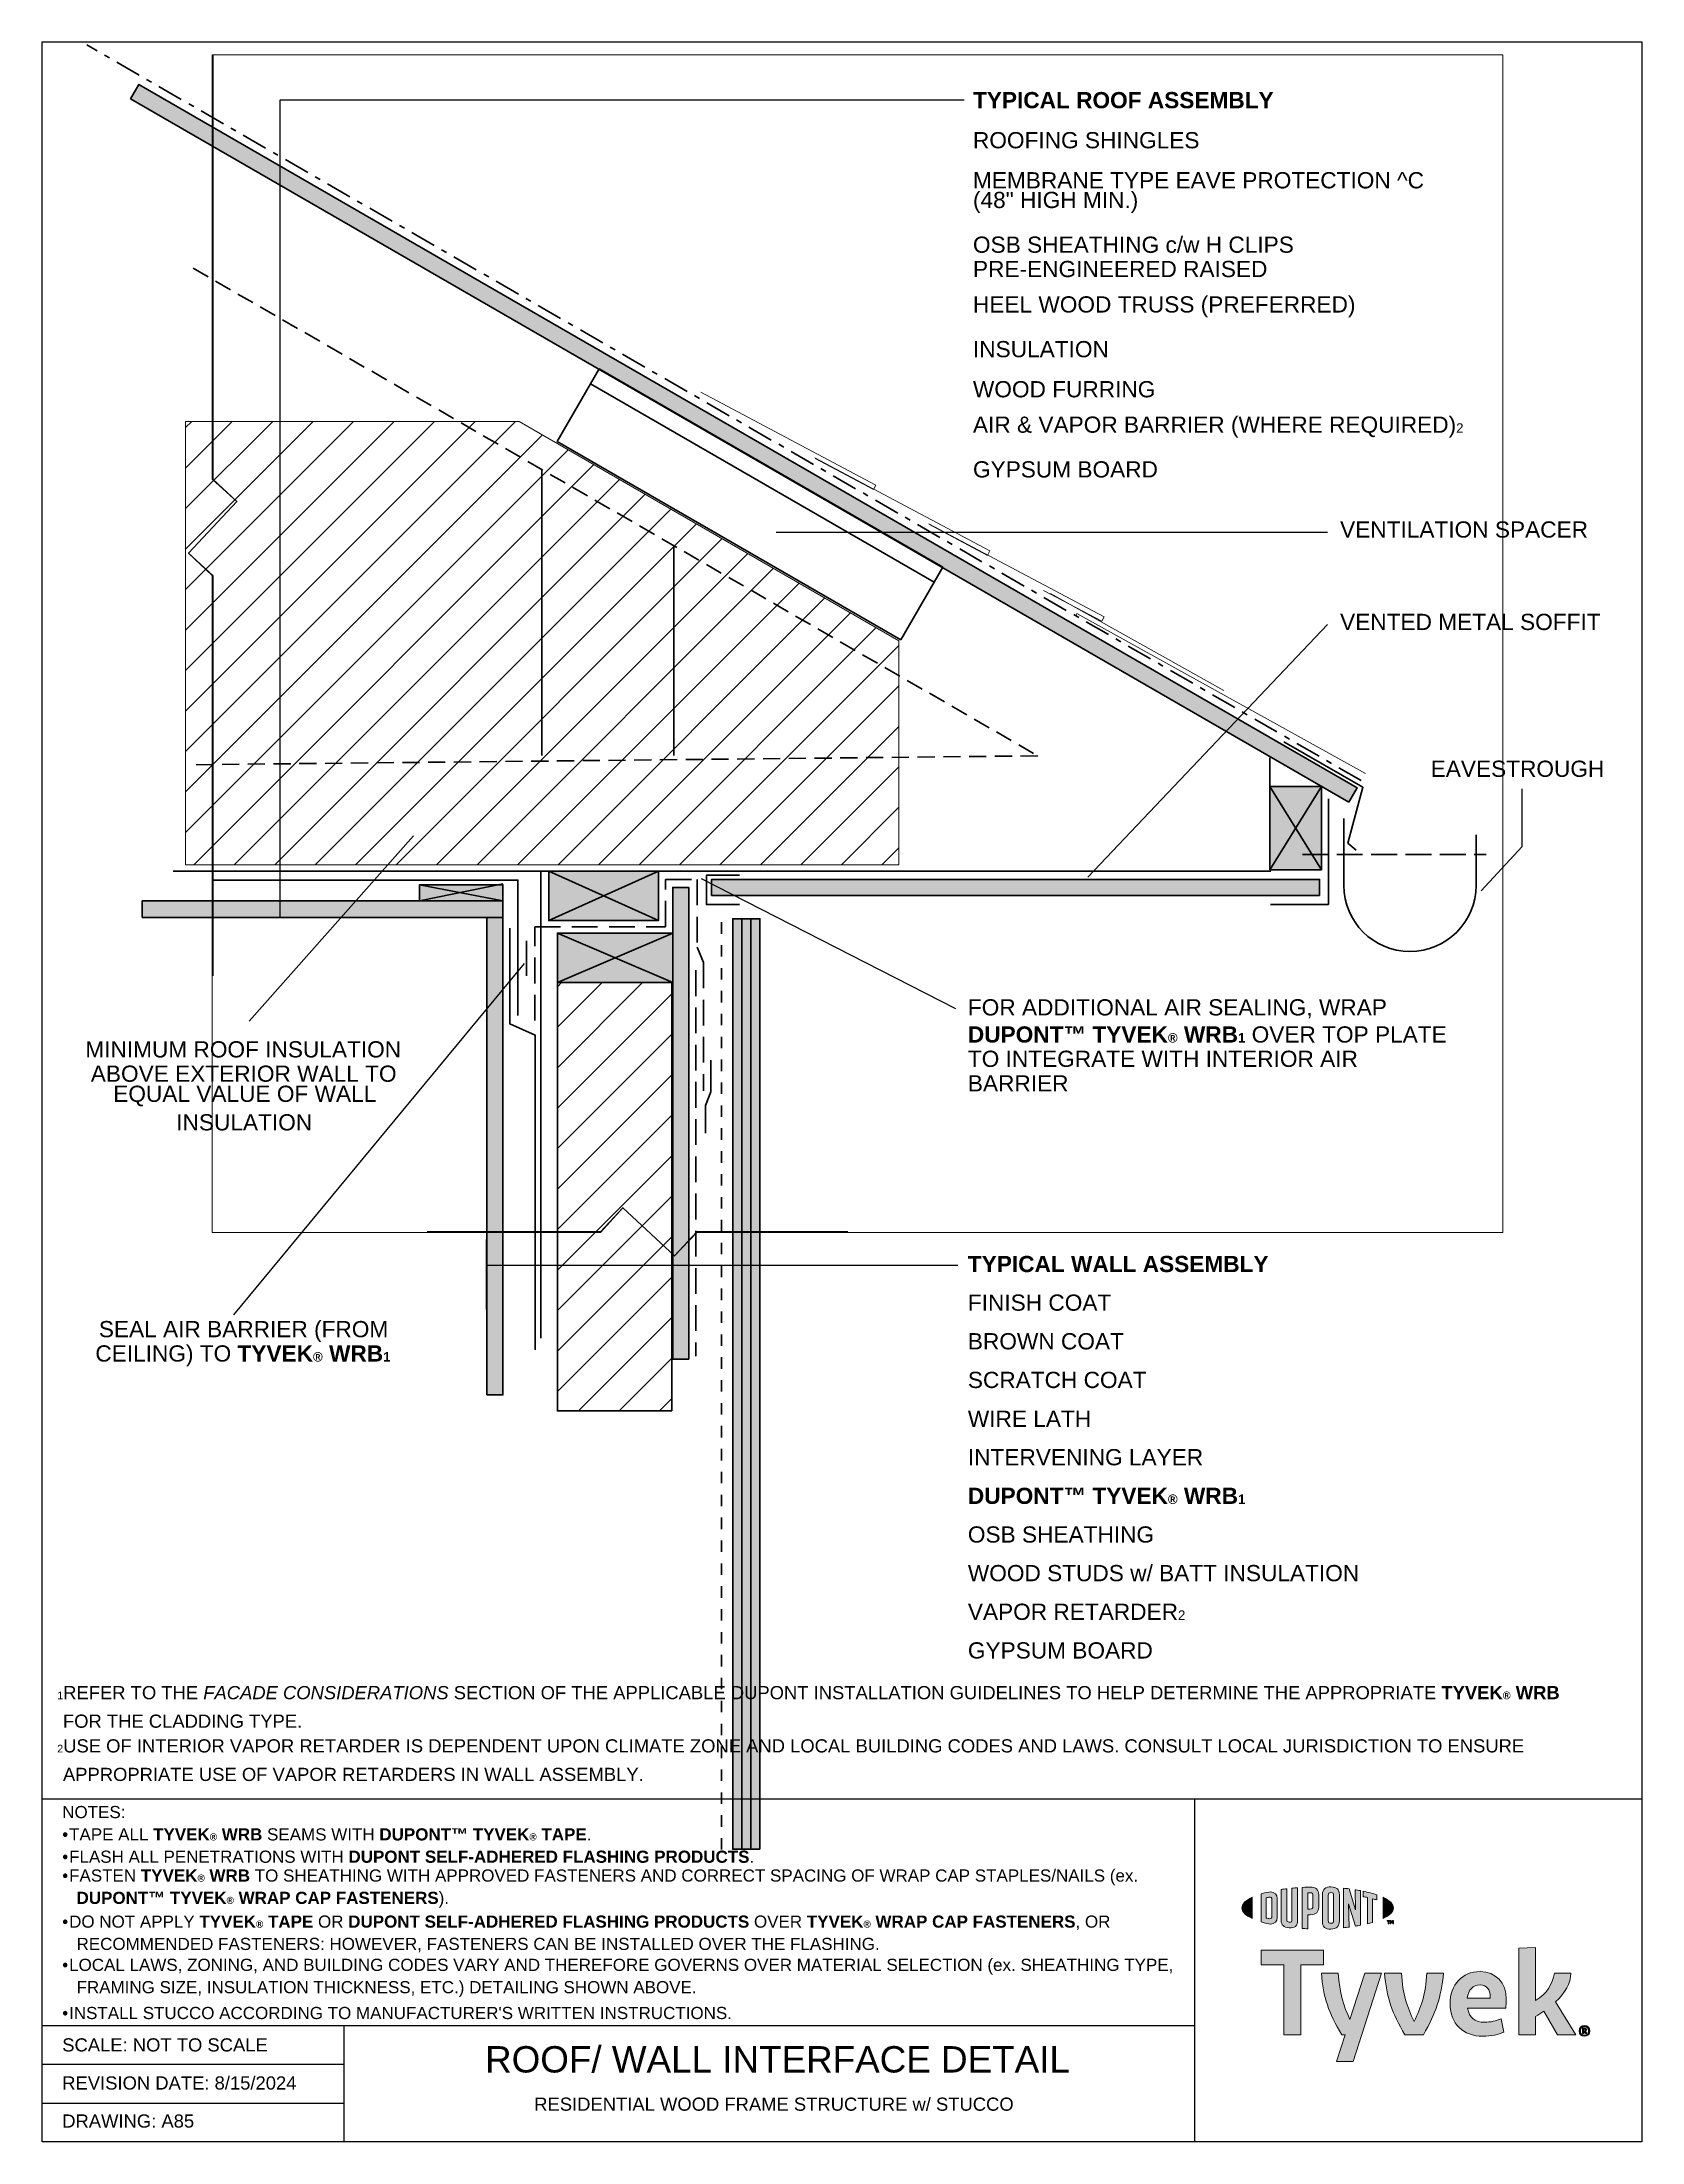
# Model space of a CAD drawing. Extents: x 26 to 585, y -763 to -29.
import ezdxf

# ---------------------------------------------------------------- set-up
doc = ezdxf.new("R2010")
doc.units = 0
doc.header["$MEASUREMENT"] = 0
for name, pattern in [('AI-Linetype-0', [8, 4, -4]), ('AI-Linetype-1', [9, 6, -3]), ('AI-Linetype-2', [17, 9, -3, 2, -3]), ('AI-Linetype-3', [12, 9, -3]), ('AI-Linetype-4', [13, 9, -4]), ('AI-Linetype-5', [13, 9, -4])]:
    doc.linetypes.add(name, pattern=pattern)
for name, color, linetype, lineweight in [('background', 7, 'Continuous', 0), ('diagram', 7, 'Continuous', 0), ('lines and arrows', 7, 'Continuous', 0), ('text', 7, 'Continuous', 0)]:
    doc.layers.add(name, color=color, linetype=linetype, lineweight=lineweight)
pattern_1 = [(45, (0, 0), (-7.07107, 7.07107), [])]

# ---------------------------------------------------------------- blocks, each defined once
blk = doc.blocks.new('Block_1')
at = {"layer": 'background', "true_color": 0xe11b22, "transparency": 33554687}
h = blk.add_hatch(color=242, dxfattribs=at)
h.dxf.hatch_style = 2
edge = h.paths.add_edge_path()
edge.add_spline(control_points=[(463.1, -685.16), (463.1, -685.73), (462.91, -686.09), (462.2, -686), (461.5, -685.92), (461.32, -685.62), (461.32, -684.95), (461.32, -684.95), (461.32, -674.28), (461.32, -674.28), (460.85, -674.33), (459.82, -674.47), (459.38, -674.53), (459.38, -674.53), (459.38, -685.33), (459.38, -685.33), (459.38, -687.05), (460.22, -687.72), (462.2, -687.95), (464.01, -688.16), (465.12, -687.24), (465.12, -685.33), (465.12, -685.33), (465.12, -673.93), (465.12, -673.93), (464.74, -673.95), (463.5, -674.05), (463.1, -674.09), (463.1, -674.09), (463.1, -685.16), (463.1, -685.16)], knot_values=[0, 0, 0, 0, 1, 1, 1, 2, 2, 2, 3, 3, 3, 4, 4, 4, 5, 5, 5, 6, 6, 6, 7, 7, 7, 8, 8, 8, 9, 9, 9, 10, 10, 10, 10], degree=3, periodic=0)
h = blk.add_hatch(color=242, dxfattribs=at)
h.dxf.hatch_style = 2
edge = h.paths.add_edge_path()
edge.add_spline(control_points=[(470.46, -680.47), (470.46, -681.09), (470.24, -681.4), (469.42, -681.41), (469.42, -681.41), (468.72, -681.41), (468.72, -681.41), (468.72, -681.41), (468.72, -675.74), (468.72, -675.74), (469.03, -675.72), (469.2, -675.72), (469.39, -675.72), (470.27, -675.72), (470.46, -676.05), (470.46, -676.69), (470.46, -676.69), (470.46, -680.47), (470.46, -680.47)], knot_values=[0, 0, 0, 0, 1, 1, 1, 2, 2, 2, 3, 3, 3, 4, 4, 4, 5, 5, 5, 6, 6, 6, 6], degree=3, periodic=0)
edge = h.paths.add_edge_path()
edge.add_spline(control_points=[(469.51, -673.71), (469.15, -673.71), (467.87, -673.76), (466.7, -673.83), (466.7, -673.83), (466.7, -688.19), (466.7, -688.19), (467.1, -688.21), (468.15, -688.27), (468.72, -688.28), (468.72, -688.28), (468.72, -683.4), (468.72, -683.4), (468.72, -683.4), (469.51, -683.4), (469.51, -683.4), (471.62, -683.4), (472.5, -682.45), (472.5, -680.62), (472.5, -680.62), (472.5, -676.39), (472.5, -676.39), (472.5, -674.6), (471.51, -673.71), (469.51, -673.71)], knot_values=[0, 0, 0, 0, 1, 1, 1, 2, 2, 2, 3, 3, 3, 4, 4, 4, 5, 5, 5, 6, 6, 6, 7, 7, 7, 8, 8, 8, 8], degree=3, periodic=0)
h = blk.add_hatch(color=242, dxfattribs=at)
h.dxf.hatch_style = 2
edge = h.paths.add_edge_path()
edge.add_spline(control_points=[(477.67, -685.49), (477.67, -686.06), (477.48, -686.35), (476.77, -686.37), (476.03, -686.39), (475.83, -686.08), (475.83, -685.49), (475.83, -685.49), (475.83, -676.53), (475.83, -676.53), (475.83, -675.95), (476.03, -675.62), (476.77, -675.64), (477.48, -675.66), (477.67, -675.97), (477.67, -676.53), (477.67, -676.53), (477.67, -685.49), (477.67, -685.49)], knot_values=[0, 0, 0, 0, 1, 1, 1, 2, 2, 2, 3, 3, 3, 4, 4, 4, 5, 5, 5, 6, 6, 6, 6], degree=3, periodic=0)
edge = h.paths.add_edge_path()
edge.add_spline(control_points=[(476.77, -673.63), (474.89, -673.54), (473.78, -674.37), (473.78, -676.26), (473.78, -676.26), (473.78, -685.66), (473.78, -685.66), (473.78, -687.65), (474.79, -688.48), (476.77, -688.39), (478.7, -688.31), (479.71, -687.57), (479.71, -685.45), (479.71, -685.45), (479.71, -676.48), (479.71, -676.48), (479.71, -674.45), (478.8, -673.73), (476.77, -673.63)], knot_values=[0, 0, 0, 0, 1, 1, 1, 2, 2, 2, 3, 3, 3, 4, 4, 4, 5, 5, 5, 6, 6, 6, 6], degree=3, periodic=0)
h = blk.add_hatch(color=242, dxfattribs=at)
h.dxf.hatch_style = 2
edge = h.paths.add_edge_path()
edge.add_spline(control_points=[(485.31, -681.63), (485.31, -681.63), (483.07, -674.33), (483.07, -674.33), (482.46, -674.25), (481.73, -674.17), (481.16, -674.12), (481.16, -674.12), (481.16, -687.9), (481.16, -687.9), (481.56, -687.86), (482.57, -687.75), (483.1, -687.68), (483.1, -687.68), (482.94, -679.56), (482.94, -679.56), (482.94, -679.56), (485.31, -687.36), (485.31, -687.36), (485.81, -687.28), (486.55, -687.16), (487.03, -687.06), (487.03, -687.06), (487.03, -674.95), (487.03, -674.95), (486.53, -674.85), (485.61, -674.7), (485.17, -674.63), (485.17, -674.63), (485.31, -681.63), (485.31, -681.63)], knot_values=[0, 0, 0, 0, 1, 1, 1, 2, 2, 2, 3, 3, 3, 4, 4, 4, 5, 5, 5, 6, 6, 6, 7, 7, 7, 8, 8, 8, 9, 9, 9, 10, 10, 10, 10], degree=3, periodic=0)
h = blk.add_hatch(color=242, dxfattribs=at)
h.dxf.hatch_style = 2
edge = h.paths.add_edge_path()
edge.add_spline(control_points=[(445.62, -680.99), (445.62, -682.34), (446.93, -683.61), (449.23, -684.7), (449.23, -684.7), (449.23, -677.3), (449.23, -677.3), (446.93, -678.38), (445.62, -679.64), (445.62, -680.99)], knot_values=[0, 0, 0, 0, 1, 1, 1, 2, 2, 2, 3, 3, 3, 3], degree=3, periodic=0)
h = blk.add_hatch(color=242, dxfattribs=at)
h.dxf.hatch_style = 2
edge = h.paths.add_edge_path()
edge.add_spline(control_points=[(456.13, -684.01), (456.13, -684.58), (455.78, -684.77), (455.38, -684.77), (455.06, -684.77), (454.57, -684.65), (454.17, -684.54), (454.17, -684.54), (454.17, -677.47), (454.17, -677.47), (454.57, -677.36), (455.06, -677.25), (455.38, -677.25), (455.78, -677.25), (456.13, -677.44), (456.13, -678.01), (456.13, -678.01), (456.13, -684.01), (456.13, -684.01)], knot_values=[0, 0, 0, 0, 1, 1, 1, 2, 2, 2, 3, 3, 3, 4, 4, 4, 5, 5, 5, 6, 6, 6, 6], degree=3, periodic=0)
edge = h.paths.add_edge_path()
edge.add_spline(control_points=[(455.64, -675.4), (455, -675.4), (454.08, -675.59), (452.41, -676.11), (452.41, -676.11), (452.41, -685.91), (452.41, -685.91), (453.88, -686.36), (455, -686.62), (455.64, -686.62), (457.12, -686.62), (457.95, -685.71), (457.95, -684.26), (457.95, -684.26), (457.95, -677.75), (457.95, -677.75), (457.95, -676.3), (457.12, -675.4), (455.64, -675.4)], knot_values=[0, 0, 0, 0, 1, 1, 1, 2, 2, 2, 3, 3, 3, 4, 4, 4, 5, 5, 5, 6, 6, 6, 6], degree=3, periodic=0)
h = blk.add_hatch(color=242, dxfattribs=at)
h.dxf.hatch_style = 2
edge = h.paths.add_edge_path()
edge.add_spline(control_points=[(488.03, -677.07), (488.53, -677.16), (489.02, -677.26), (489.5, -677.36), (489.5, -677.36), (489.5, -686.53), (489.5, -686.53), (489.94, -686.43), (490.76, -686.21), (491.31, -686.05), (491.31, -686.05), (491.31, -677.8), (491.31, -677.8), (491.83, -677.93), (492.33, -678.07), (492.78, -678.2), (492.78, -678.2), (492.78, -676.43), (492.78, -676.43), (491.35, -675.93), (489.82, -675.53), (488.03, -675.15), (488.03, -675.15), (488.03, -677.07), (488.03, -677.07)], knot_values=[0, 0, 0, 0, 1, 1, 1, 2, 2, 2, 3, 3, 3, 4, 4, 4, 5, 5, 5, 6, 6, 6, 7, 7, 7, 8, 8, 8, 8], degree=3, periodic=0)
h = blk.add_hatch(color=242, dxfattribs=at)
h.dxf.hatch_style = 2
edge = h.paths.add_edge_path()
edge.add_spline(control_points=[(498.56, -680.99), (498.56, -682.35), (497.25, -683.61), (494.95, -684.7), (494.95, -684.7), (494.95, -677.3), (494.95, -677.3), (497.25, -678.38), (498.56, -679.64), (498.56, -680.99)], knot_values=[0, 0, 0, 0, 1, 1, 1, 2, 2, 2, 3, 3, 3, 3], degree=3, periodic=0)
h = blk.add_hatch(color=242, dxfattribs=at)
h.dxf.hatch_style = 2
edge = h.paths.add_edge_path()
edge.add_spline(control_points=[(497.49, -685.44), (497.49, -685.44), (497.71, -685.44), (497.71, -685.44), (497.71, -685.44), (498.03, -685.95), (498.03, -685.95), (498.03, -685.95), (498.35, -685.44), (498.35, -685.44), (498.35, -685.44), (498.56, -685.44), (498.56, -685.44), (498.56, -685.44), (498.56, -686.51), (498.56, -686.51), (498.56, -686.51), (498.37, -686.51), (498.37, -686.51), (498.37, -686.51), (498.37, -685.75), (498.37, -685.75), (498.37, -685.75), (498.04, -686.26), (498.04, -686.26), (498.04, -686.26), (498.02, -686.26), (498.02, -686.26), (498.02, -686.26), (497.69, -685.75), (497.69, -685.75), (497.69, -685.75), (497.69, -686.51), (497.69, -686.51), (497.69, -686.51), (497.49, -686.51), (497.49, -686.51), (497.49, -686.51), (497.49, -685.44), (497.49, -685.44)], knot_values=[0, 0, 0, 0, 1, 1, 1, 2, 2, 2, 3, 3, 3, 4, 4, 4, 5, 5, 5, 6, 6, 6, 7, 7, 7, 8, 8, 8, 9, 9, 9, 10, 10, 10, 11, 11, 11, 12, 12, 12, 13, 13, 13, 13], degree=3, periodic=0)
edge = h.paths.add_edge_path()
edge.add_spline(control_points=[(496.73, -685.63), (496.73, -685.63), (496.4, -685.63), (496.4, -685.63), (496.4, -685.63), (496.4, -685.44), (496.4, -685.44), (496.4, -685.44), (497.26, -685.44), (497.26, -685.44), (497.26, -685.44), (497.26, -685.63), (497.26, -685.63), (497.26, -685.63), (496.93, -685.63), (496.93, -685.63), (496.93, -685.63), (496.93, -686.51), (496.93, -686.51), (496.93, -686.51), (496.73, -686.51), (496.73, -686.51), (496.73, -686.51), (496.73, -685.63), (496.73, -685.63)], knot_values=[0, 0, 0, 0, 1, 1, 1, 2, 2, 2, 3, 3, 3, 4, 4, 4, 5, 5, 5, 6, 6, 6, 7, 7, 7, 8, 8, 8, 8], degree=3, periodic=0)
at = {"layer": 'background'}
for points, knots in [([(463.1, -685.16), (463.1, -685.73), (462.91, -686.09), (462.2, -686), (461.5, -685.92), (461.32, -685.62), (461.32, -684.95), (461.32, -684.95), (461.32, -674.28), (461.32, -674.28), (460.85, -674.33), (459.82, -674.47), (459.38, -674.53), (459.38, -674.53), (459.38, -685.33), (459.38, -685.33), (459.38, -687.05), (460.22, -687.72), (462.2, -687.95), (464.01, -688.16), (465.12, -687.24), (465.12, -685.33), (465.12, -685.33), (465.12, -673.93), (465.12, -673.93), (464.74, -673.95), (463.5, -674.05), (463.1, -674.09), (463.1, -674.09), (463.1, -685.16), (463.1, -685.16)], [0, 0, 0, 0, 1, 1, 1, 2, 2, 2, 3, 3, 3, 4, 4, 4, 5, 5, 5, 6, 6, 6, 7, 7, 7, 8, 8, 8, 9, 9, 9, 10, 10, 10, 10]), ([(469.51, -673.71), (469.15, -673.71), (467.87, -673.76), (466.7, -673.83), (466.7, -673.83), (466.7, -688.19), (466.7, -688.19), (467.1, -688.21), (468.15, -688.27), (468.72, -688.28), (468.72, -688.28), (468.72, -683.4), (468.72, -683.4), (468.72, -683.4), (469.51, -683.4), (469.51, -683.4), (471.62, -683.4), (472.5, -682.45), (472.5, -680.62), (472.5, -680.62), (472.5, -676.39), (472.5, -676.39), (472.5, -674.6), (471.51, -673.71), (469.51, -673.71)], [0, 0, 0, 0, 1, 1, 1, 2, 2, 2, 3, 3, 3, 4, 4, 4, 5, 5, 5, 6, 6, 6, 7, 7, 7, 8, 8, 8, 8]), ([(476.77, -673.63), (474.89, -673.54), (473.78, -674.37), (473.78, -676.26), (473.78, -676.26), (473.78, -685.66), (473.78, -685.66), (473.78, -687.65), (474.79, -688.48), (476.77, -688.39), (478.7, -688.31), (479.71, -687.57), (479.71, -685.45), (479.71, -685.45), (479.71, -676.48), (479.71, -676.48), (479.71, -674.45), (478.8, -673.73), (476.77, -673.63)], [0, 0, 0, 0, 1, 1, 1, 2, 2, 2, 3, 3, 3, 4, 4, 4, 5, 5, 5, 6, 6, 6, 6]), ([(485.31, -681.63), (485.31, -681.63), (483.07, -674.33), (483.07, -674.33), (482.46, -674.25), (481.73, -674.17), (481.16, -674.12), (481.16, -674.12), (481.16, -687.9), (481.16, -687.9), (481.56, -687.86), (482.57, -687.75), (483.1, -687.68), (483.1, -687.68), (482.94, -679.56), (482.94, -679.56), (482.94, -679.56), (485.31, -687.36), (485.31, -687.36), (485.81, -687.28), (486.55, -687.16), (487.03, -687.06), (487.03, -687.06), (487.03, -674.95), (487.03, -674.95), (486.53, -674.85), (485.61, -674.7), (485.17, -674.63), (485.17, -674.63), (485.31, -681.63), (485.31, -681.63)], [0, 0, 0, 0, 1, 1, 1, 2, 2, 2, 3, 3, 3, 4, 4, 4, 5, 5, 5, 6, 6, 6, 7, 7, 7, 8, 8, 8, 9, 9, 9, 10, 10, 10, 10]), ([(445.62, -680.99), (445.62, -682.34), (446.93, -683.61), (449.23, -684.7), (449.23, -684.7), (449.23, -677.3), (449.23, -677.3), (446.93, -678.38), (445.62, -679.64), (445.62, -680.99)], [0, 0, 0, 0, 1, 1, 1, 2, 2, 2, 3, 3, 3, 3]), ([(455.64, -675.4), (455, -675.4), (454.08, -675.59), (452.41, -676.11), (452.41, -676.11), (452.41, -685.91), (452.41, -685.91), (453.88, -686.36), (455, -686.62), (455.64, -686.62), (457.12, -686.62), (457.95, -685.71), (457.95, -684.26), (457.95, -684.26), (457.95, -677.75), (457.95, -677.75), (457.95, -676.3), (457.12, -675.4), (455.64, -675.4)], [0, 0, 0, 0, 1, 1, 1, 2, 2, 2, 3, 3, 3, 4, 4, 4, 5, 5, 5, 6, 6, 6, 6]), ([(456.13, -684.01), (456.13, -684.58), (455.78, -684.77), (455.38, -684.77), (455.06, -684.77), (454.57, -684.65), (454.17, -684.54), (454.17, -684.54), (454.17, -677.47), (454.17, -677.47), (454.57, -677.36), (455.06, -677.25), (455.38, -677.25), (455.78, -677.25), (456.13, -677.44), (456.13, -678.01), (456.13, -678.01), (456.13, -684.01), (456.13, -684.01)], [0, 0, 0, 0, 1, 1, 1, 2, 2, 2, 3, 3, 3, 4, 4, 4, 5, 5, 5, 6, 6, 6, 6]), ([(470.46, -680.47), (470.46, -681.09), (470.24, -681.4), (469.42, -681.41), (469.42, -681.41), (468.72, -681.41), (468.72, -681.41), (468.72, -681.41), (468.72, -675.74), (468.72, -675.74), (469.03, -675.72), (469.2, -675.72), (469.39, -675.72), (470.27, -675.72), (470.46, -676.05), (470.46, -676.69), (470.46, -676.69), (470.46, -680.47), (470.46, -680.47)], [0, 0, 0, 0, 1, 1, 1, 2, 2, 2, 3, 3, 3, 4, 4, 4, 5, 5, 5, 6, 6, 6, 6]), ([(477.67, -685.49), (477.67, -686.06), (477.48, -686.35), (476.77, -686.37), (476.03, -686.39), (475.83, -686.08), (475.83, -685.49), (475.83, -685.49), (475.83, -676.53), (475.83, -676.53), (475.83, -675.95), (476.03, -675.62), (476.77, -675.64), (477.48, -675.66), (477.67, -675.97), (477.67, -676.53), (477.67, -676.53), (477.67, -685.49), (477.67, -685.49)], [0, 0, 0, 0, 1, 1, 1, 2, 2, 2, 3, 3, 3, 4, 4, 4, 5, 5, 5, 6, 6, 6, 6]), ([(488.03, -677.07), (488.53, -677.16), (489.02, -677.26), (489.5, -677.36), (489.5, -677.36), (489.5, -686.53), (489.5, -686.53), (489.94, -686.43), (490.76, -686.21), (491.31, -686.05), (491.31, -686.05), (491.31, -677.8), (491.31, -677.8), (491.83, -677.93), (492.33, -678.07), (492.78, -678.2), (492.78, -678.2), (492.78, -676.43), (492.78, -676.43), (491.35, -675.93), (489.82, -675.53), (488.03, -675.15), (488.03, -675.15), (488.03, -677.07), (488.03, -677.07)], [0, 0, 0, 0, 1, 1, 1, 2, 2, 2, 3, 3, 3, 4, 4, 4, 5, 5, 5, 6, 6, 6, 7, 7, 7, 8, 8, 8, 8]), ([(498.56, -680.99), (498.56, -682.35), (497.25, -683.61), (494.95, -684.7), (494.95, -684.7), (494.95, -677.3), (494.95, -677.3), (497.25, -678.38), (498.56, -679.64), (498.56, -680.99)], [0, 0, 0, 0, 1, 1, 1, 2, 2, 2, 3, 3, 3, 3]), ([(496.73, -685.63), (496.73, -685.63), (496.4, -685.63), (496.4, -685.63), (496.4, -685.63), (496.4, -685.44), (496.4, -685.44), (496.4, -685.44), (497.26, -685.44), (497.26, -685.44), (497.26, -685.44), (497.26, -685.63), (497.26, -685.63), (497.26, -685.63), (496.93, -685.63), (496.93, -685.63), (496.93, -685.63), (496.93, -686.51), (496.93, -686.51), (496.93, -686.51), (496.73, -686.51), (496.73, -686.51), (496.73, -686.51), (496.73, -685.63), (496.73, -685.63)], [0, 0, 0, 0, 1, 1, 1, 2, 2, 2, 3, 3, 3, 4, 4, 4, 5, 5, 5, 6, 6, 6, 7, 7, 7, 8, 8, 8, 8]), ([(497.49, -685.44), (497.49, -685.44), (497.71, -685.44), (497.71, -685.44), (497.71, -685.44), (498.03, -685.95), (498.03, -685.95), (498.03, -685.95), (498.35, -685.44), (498.35, -685.44), (498.35, -685.44), (498.56, -685.44), (498.56, -685.44), (498.56, -685.44), (498.56, -686.51), (498.56, -686.51), (498.56, -686.51), (498.37, -686.51), (498.37, -686.51), (498.37, -686.51), (498.37, -685.75), (498.37, -685.75), (498.37, -685.75), (498.04, -686.26), (498.04, -686.26), (498.04, -686.26), (498.02, -686.26), (498.02, -686.26), (498.02, -686.26), (497.69, -685.75), (497.69, -685.75), (497.69, -685.75), (497.69, -686.51), (497.69, -686.51), (497.69, -686.51), (497.49, -686.51), (497.49, -686.51), (497.49, -686.51), (497.49, -685.44), (497.49, -685.44)], [0, 0, 0, 0, 1, 1, 1, 2, 2, 2, 3, 3, 3, 4, 4, 4, 5, 5, 5, 6, 6, 6, 7, 7, 7, 8, 8, 8, 9, 9, 9, 10, 10, 10, 11, 11, 11, 12, 12, 12, 13, 13, 13, 13])]:
    blk.add_open_spline(points, degree=3, knots=knots, dxfattribs=at)
blk = doc.blocks.new('Block_5')
at = {"layer": 'background', "true_color": 0x17477e, "transparency": 33554687}
h = blk.add_hatch(color=156, dxfattribs=at)
h.dxf.hatch_style = 2
h.paths.add_polyline_path([(474.14, -695.78), (452.41, -695.78), (452.41, -700.93), (460.25, -700.93), (460.25, -725.32), (466.29, -725.32), (466.29, -700.93), (474.14, -700.93)])
h = blk.add_hatch(color=156, dxfattribs=at)
h.dxf.hatch_style = 2
edge = h.paths.add_edge_path()
edge.add_spline(control_points=[(555.25, -713.8), (555.25, -713.8), (562.26, -725.32), (562.26, -725.32), (562.26, -725.32), (555.93, -725.32), (555.93, -725.32), (555.93, -725.32), (551.08, -717.09), (551.08, -717.09), (550.19, -717.73), (549.26, -718.36), (548.25, -718.99), (548.25, -718.99), (548.25, -725.32), (548.25, -725.32), (548.25, -725.32), (542.42, -725.32), (542.42, -725.32), (542.42, -725.32), (542.42, -695.06), (542.42, -695.06), (542.42, -695.06), (548.25, -694.77), (548.25, -694.77), (548.25, -694.77), (548.25, -713.38), (548.25, -713.38), (552.21, -710.81), (554.16, -707.85), (554.83, -703.76), (554.83, -703.76), (560.61, -703.76), (560.61, -703.76), (560.49, -707.39), (558.63, -710.64), (555.25, -713.8)], knot_values=[0, 0, 0, 0, 1, 1, 1, 2, 2, 2, 3, 3, 3, 4, 4, 4, 5, 5, 5, 6, 6, 6, 7, 7, 7, 8, 8, 8, 9, 9, 9, 10, 10, 10, 11, 11, 11, 12, 12, 12, 12], degree=3, periodic=0)
h = blk.add_hatch(color=156, dxfattribs=at)
h.dxf.hatch_style = 2
edge = h.paths.add_edge_path()
edge.add_spline(control_points=[(510.27, -703.76), (509.89, -710.97), (508.28, -715.87), (505.79, -720.64), (503.39, -715.87), (501.83, -710.97), (501.36, -703.76), (501.36, -703.76), (495.5, -703.76), (495.5, -703.76), (496.13, -712.24), (498.03, -717.68), (502.59, -725.32), (502.59, -725.32), (509.04, -725.32), (509.04, -725.32), (513.43, -717.68), (515.25, -712.24), (516.09, -703.76), (516.09, -703.76), (510.27, -703.76), (510.27, -703.76)], knot_values=[0, 0, 0, 0, 1, 1, 1, 2, 2, 2, 3, 3, 3, 4, 4, 4, 5, 5, 5, 6, 6, 6, 7, 7, 7, 7], degree=3, periodic=0)
h = blk.add_hatch(color=156, dxfattribs=at)
h.dxf.hatch_style = 2
edge = h.paths.add_edge_path()
edge.add_spline(control_points=[(524.4, -712.49), (524.4, -712.49), (532.42, -712.49), (532.42, -712.49), (532.42, -712.49), (532.42, -711.99), (532.42, -711.99), (532.42, -709.62), (531.16, -707.89), (528.83, -707.89), (526.39, -707.89), (524.78, -709.62), (524.4, -712.49)], knot_values=[0, 0, 0, 0, 1, 1, 1, 2, 2, 2, 3, 3, 3, 4, 4, 4, 4], degree=3, periodic=0)
edge = h.paths.add_edge_path()
edge.add_spline(control_points=[(537.19, -724.39), (535.33, -725.24), (532.59, -725.83), (529.81, -725.83), (523.01, -725.83), (518.37, -721.52), (518.37, -714.52), (518.37, -707.81), (522.63, -703.25), (528.83, -703.25), (534.36, -703.25), (537.99, -707.18), (537.99, -712.83), (537.99, -714.1), (537.91, -715.19), (537.82, -716.04), (537.82, -716.04), (524.49, -716.04), (524.49, -716.04), (525.04, -719.41), (527.02, -720.93), (530.4, -720.93), (532.46, -720.93), (534.45, -720.47), (536.26, -719.71), (536.26, -719.71), (537.19, -724.39), (537.19, -724.39)], knot_values=[0, 0, 0, 0, 1, 1, 1, 2, 2, 2, 3, 3, 3, 4, 4, 4, 5, 5, 5, 6, 6, 6, 7, 7, 7, 8, 8, 8, 9, 9, 9, 9], degree=3, periodic=0)
at = {"layer": 'background'}
blk.add_lwpolyline([(474.14, -695.78), (452.41, -695.78), (452.41, -700.93), (460.25, -700.93), (460.25, -725.32), (466.29, -725.32), (466.29, -700.93), (474.14, -700.93)], close=True, dxfattribs=at)
for points, knots in [([(555.25, -713.8), (555.25, -713.8), (562.26, -725.32), (562.26, -725.32), (562.26, -725.32), (555.93, -725.32), (555.93, -725.32), (555.93, -725.32), (551.08, -717.09), (551.08, -717.09), (550.19, -717.73), (549.26, -718.36), (548.25, -718.99), (548.25, -718.99), (548.25, -725.32), (548.25, -725.32), (548.25, -725.32), (542.42, -725.32), (542.42, -725.32), (542.42, -725.32), (542.42, -695.06), (542.42, -695.06), (542.42, -695.06), (548.25, -694.77), (548.25, -694.77), (548.25, -694.77), (548.25, -713.38), (548.25, -713.38), (552.21, -710.81), (554.16, -707.85), (554.83, -703.76), (554.83, -703.76), (560.61, -703.76), (560.61, -703.76), (560.49, -707.39), (558.63, -710.64), (555.25, -713.8)], [0, 0, 0, 0, 1, 1, 1, 2, 2, 2, 3, 3, 3, 4, 4, 4, 5, 5, 5, 6, 6, 6, 7, 7, 7, 8, 8, 8, 9, 9, 9, 10, 10, 10, 11, 11, 11, 12, 12, 12, 12]), ([(510.27, -703.76), (509.89, -710.97), (508.28, -715.87), (505.79, -720.64), (503.39, -715.87), (501.83, -710.97), (501.36, -703.76), (501.36, -703.76), (495.5, -703.76), (495.5, -703.76), (496.13, -712.24), (498.03, -717.68), (502.59, -725.32), (502.59, -725.32), (509.04, -725.32), (509.04, -725.32), (513.43, -717.68), (515.25, -712.24), (516.09, -703.76), (516.09, -703.76), (510.27, -703.76), (510.27, -703.76)], [0, 0, 0, 0, 1, 1, 1, 2, 2, 2, 3, 3, 3, 4, 4, 4, 5, 5, 5, 6, 6, 6, 7, 7, 7, 7]), ([(537.19, -724.39), (535.33, -725.24), (532.59, -725.83), (529.81, -725.83), (523.01, -725.83), (518.37, -721.52), (518.37, -714.52), (518.37, -707.81), (522.63, -703.25), (528.83, -703.25), (534.36, -703.25), (537.99, -707.18), (537.99, -712.83), (537.99, -714.1), (537.91, -715.19), (537.82, -716.04), (537.82, -716.04), (524.49, -716.04), (524.49, -716.04), (525.04, -719.41), (527.02, -720.93), (530.4, -720.93), (532.46, -720.93), (534.45, -720.47), (536.26, -719.71), (536.26, -719.71), (537.19, -724.39), (537.19, -724.39)], [0, 0, 0, 0, 1, 1, 1, 2, 2, 2, 3, 3, 3, 4, 4, 4, 5, 5, 5, 6, 6, 6, 7, 7, 7, 8, 8, 8, 9, 9, 9, 9]), ([(524.4, -712.49), (524.4, -712.49), (532.42, -712.49), (532.42, -712.49), (532.42, -712.49), (532.42, -711.99), (532.42, -711.99), (532.42, -709.62), (531.16, -707.89), (528.83, -707.89), (526.39, -707.89), (524.78, -709.62), (524.4, -712.49)], [0, 0, 0, 0, 1, 1, 1, 2, 2, 2, 3, 3, 3, 4, 4, 4, 4])]:
    blk.add_open_spline(points, degree=3, knots=knots, dxfattribs=at)
blk = doc.blocks.new('Block_4')
at = {"layer": 'background', "true_color": 0x17477e, "transparency": 33554687}
h = blk.add_hatch(color=156, dxfattribs=at)
h.dxf.hatch_style = 2
edge = h.paths.add_edge_path()
edge.add_spline(control_points=[(488.64, -703.76), (488.64, -703.76), (483.41, -719.99), (483.41, -719.99), (481.19, -715.42), (479.74, -710.65), (479.3, -703.76), (479.3, -703.76), (473.43, -703.76), (473.43, -703.76), (474.07, -712.24), (475.97, -717.68), (480.52, -725.32), (480.52, -725.32), (481.7, -725.32), (481.7, -725.32), (481.7, -725.32), (478.71, -734.6), (478.71, -734.6), (478.71, -734.6), (484.53, -734.6), (484.53, -734.6), (484.53, -734.6), (494.46, -703.76), (494.46, -703.76), (494.46, -703.76), (488.64, -703.76), (488.64, -703.76)], knot_values=[0, 0, 0, 0, 1, 1, 1, 2, 2, 2, 3, 3, 3, 4, 4, 4, 5, 5, 5, 6, 6, 6, 7, 7, 7, 8, 8, 8, 9, 9, 9, 9], degree=3, periodic=0)
at = {"layer": 'background'}
blk.add_open_spline([(488.64, -703.76), (488.64, -703.76), (483.41, -719.99), (483.41, -719.99), (481.19, -715.42), (479.74, -710.65), (479.3, -703.76), (479.3, -703.76), (473.43, -703.76), (473.43, -703.76), (474.07, -712.24), (475.97, -717.68), (480.52, -725.32), (480.52, -725.32), (481.7, -725.32), (481.7, -725.32), (481.7, -725.32), (478.71, -734.6), (478.71, -734.6), (478.71, -734.6), (484.53, -734.6), (484.53, -734.6), (484.53, -734.6), (494.46, -703.76), (494.46, -703.76), (494.46, -703.76), (488.64, -703.76), (488.64, -703.76)], degree=3, knots=[0, 0, 0, 0, 1, 1, 1, 2, 2, 2, 3, 3, 3, 4, 4, 4, 5, 5, 5, 6, 6, 6, 7, 7, 7, 8, 8, 8, 9, 9, 9, 9], dxfattribs=at)
blk.add_blockref('Block_5', (0, 0), dxfattribs=at)
blk = doc.blocks.new('Block_6')
at = {"layer": 'background', "true_color": 0x17477e, "transparency": 33554687}
h = blk.add_hatch(color=156, dxfattribs=at)
h.dxf.hatch_style = 2
edge = h.paths.add_edge_path()
edge.add_spline(control_points=[(565.05, -723.33), (565.05, -723.33), (565.05, -723.89), (565.05, -723.89), (565.05, -723.89), (565.29, -723.89), (565.29, -723.89), (565.53, -723.89), (565.65, -723.82), (565.65, -723.61), (565.65, -723.4), (565.53, -723.33), (565.29, -723.33), (565.29, -723.33), (565.05, -723.33), (565.05, -723.33)], knot_values=[0, 0, 0, 0, 1, 1, 1, 2, 2, 2, 3, 3, 3, 4, 4, 4, 5, 5, 5, 5], degree=3, periodic=0)
edge = h.paths.add_edge_path()
edge.add_spline(control_points=[(564.64, -722.98), (564.64, -722.98), (565.29, -722.98), (565.29, -722.98), (565.8, -722.98), (566.05, -723.22), (566.05, -723.61), (566.05, -723.88), (565.93, -724.07), (565.68, -724.17), (565.81, -724.41), (565.97, -724.64), (566.18, -724.89), (566.18, -724.89), (565.69, -724.89), (565.69, -724.89), (565.51, -724.67), (565.38, -724.46), (565.27, -724.23), (565.27, -724.23), (565.05, -724.23), (565.05, -724.23), (565.05, -724.23), (565.05, -724.89), (565.05, -724.89), (565.05, -724.89), (564.64, -724.89), (564.64, -724.89), (564.64, -724.89), (564.64, -722.98), (564.64, -722.98)], knot_values=[0, 0, 0, 0, 1, 1, 1, 2, 2, 2, 3, 3, 3, 4, 4, 4, 5, 5, 5, 6, 6, 6, 7, 7, 7, 8, 8, 8, 9, 9, 9, 10, 10, 10, 10], degree=3, periodic=0)
edge = h.paths.add_edge_path()
edge.add_spline(control_points=[(565.32, -722.49), (564.4, -722.49), (563.88, -723.02), (563.88, -723.97), (563.88, -724.93), (564.4, -725.45), (565.32, -725.45), (566.23, -725.45), (566.76, -724.93), (566.76, -723.97), (566.76, -723.02), (566.23, -722.49), (565.32, -722.49)], knot_values=[0, 0, 0, 0, 1, 1, 1, 2, 2, 2, 3, 3, 3, 4, 4, 4, 4], degree=3, periodic=0)
edge = h.paths.add_edge_path()
edge.add_spline(control_points=[(565.32, -722.11), (566.45, -722.11), (567.2, -722.83), (567.2, -723.97), (567.2, -725.11), (566.44, -725.83), (565.32, -725.83), (564.17, -725.83), (563.44, -725.11), (563.44, -723.97), (563.44, -722.83), (564.18, -722.11), (565.32, -722.11)], knot_values=[0, 0, 0, 0, 1, 1, 1, 2, 2, 2, 3, 3, 3, 4, 4, 4, 4], degree=3, periodic=0)
at = {"layer": 'background'}
for points, knots in [([(565.32, -722.11), (566.45, -722.11), (567.2, -722.83), (567.2, -723.97), (567.2, -725.11), (566.44, -725.83), (565.32, -725.83), (564.17, -725.83), (563.44, -725.11), (563.44, -723.97), (563.44, -722.83), (564.18, -722.11), (565.32, -722.11)], [0, 0, 0, 0, 1, 1, 1, 2, 2, 2, 3, 3, 3, 4, 4, 4, 4]), ([(565.32, -722.49), (564.4, -722.49), (563.88, -723.02), (563.88, -723.97), (563.88, -724.93), (564.4, -725.45), (565.32, -725.45), (566.23, -725.45), (566.76, -724.93), (566.76, -723.97), (566.76, -723.02), (566.23, -722.49), (565.32, -722.49)], [0, 0, 0, 0, 1, 1, 1, 2, 2, 2, 3, 3, 3, 4, 4, 4, 4]), ([(564.64, -722.98), (564.64, -722.98), (565.29, -722.98), (565.29, -722.98), (565.8, -722.98), (566.05, -723.22), (566.05, -723.61), (566.05, -723.88), (565.93, -724.07), (565.68, -724.17), (565.81, -724.41), (565.97, -724.64), (566.18, -724.89), (566.18, -724.89), (565.69, -724.89), (565.69, -724.89), (565.51, -724.67), (565.38, -724.46), (565.27, -724.23), (565.27, -724.23), (565.05, -724.23), (565.05, -724.23), (565.05, -724.23), (565.05, -724.89), (565.05, -724.89), (565.05, -724.89), (564.64, -724.89), (564.64, -724.89), (564.64, -724.89), (564.64, -722.98), (564.64, -722.98)], [0, 0, 0, 0, 1, 1, 1, 2, 2, 2, 3, 3, 3, 4, 4, 4, 5, 5, 5, 6, 6, 6, 7, 7, 7, 8, 8, 8, 9, 9, 9, 10, 10, 10, 10]), ([(565.05, -723.33), (565.05, -723.33), (565.05, -723.89), (565.05, -723.89), (565.05, -723.89), (565.29, -723.89), (565.29, -723.89), (565.53, -723.89), (565.65, -723.82), (565.65, -723.61), (565.65, -723.4), (565.53, -723.33), (565.29, -723.33), (565.29, -723.33), (565.05, -723.33), (565.05, -723.33)], [0, 0, 0, 0, 1, 1, 1, 2, 2, 2, 3, 3, 3, 4, 4, 4, 5, 5, 5, 5])]:
    blk.add_open_spline(points, degree=3, knots=knots, dxfattribs=at)
blk = doc.blocks.new('Block_3')
at = {"layer": 'background'}
for name in ['Block_4', 'Block_6']:
    blk.add_blockref(name, (0, 0), dxfattribs=at)
blk = doc.blocks.new('Block_2')
at = {"layer": 'background'}
blk.add_blockref('Block_3', (0, 0), dxfattribs=at)
blk = doc.blocks.new('Block_0')
at = {"layer": 'background'}
for name in ['Block_1', 'Block_2']:
    blk.add_blockref(name, (0, 0), dxfattribs=at)
blk = doc.blocks.new('Block_7')
at = {"layer": 'background', "color": 250, "lineweight": 25, "true_color": 0x231f20}
for p, q in [((26.46, -642.9), (585.42, -642.9)), ((429.12, -642.9), (429.12, -762.78)), ((26.46, -722.04), (429.12, -722.04)), ((131.88, -722.04), (131.88, -762.78)), ((26.46, -735.6), (131.88, -735.6)), ((26.46, -749.22), (131.88, -749.22))]:
    blk.add_line(p, q, dxfattribs=at)
blk.add_lwpolyline([(585.42, -762.78), (26.46, -762.78), (26.46, -29.1), (585.42, -29.1)], close=True, dxfattribs=at)
blk = doc.blocks.new('Block_8')
at = {"layer": 'diagram', "true_color": 0xf1f2f2, "transparency": 33554687}
h = blk.add_hatch(color=7, dxfattribs=at)
h.dxf.hatch_style = 2
h.paths.add_polyline_path([(483.03, -294.64), (57.4, -48.9), (60.28, -43.92), (485.91, -289.65)])
at = {"layer": 'diagram', "true_color": 0x000000, "transparency": 33554687}
h = blk.add_hatch(dxfattribs=at)
h.set_pattern_fill('_U', color=18, scale=10, angle=44.99999, style=2, pattern_type=0)
h.set_pattern_definition(pattern_1)
h.paths.add_polyline_path([(76.58, -161.65), (193.21, -161.65), (325.77, -238.29), (325.77, -316.52), (76.58, -316.52)])
at = {"layer": 'diagram', "true_color": 0xc2b59b, "transparency": 33554687}
h = blk.add_hatch(color=253, dxfattribs=at)
h.dxf.hatch_style = 2
h.paths.add_polyline_path([(473.4, -318.27), (455.45, -318.27), (455.45, -289.18), (473.4, -289.18)])
h = blk.add_hatch(color=253, dxfattribs=at)
h.dxf.hatch_style = 2
h.paths.add_polyline_path([(241.79, -318.75), (241.79, -336.03), (203.47, -336.03), (203.47, -318.75)])
at = {"layer": 'diagram', "true_color": 0xf1f2f2, "transparency": 33554687}
h = blk.add_hatch(color=7, dxfattribs=at)
h.dxf.hatch_style = 2
h.paths.add_polyline_path([(472.78, -327.24), (260.37, -327.24), (260.37, -321.67), (472.78, -321.67)])
h = blk.add_hatch(color=7, dxfattribs=at)
h.dxf.hatch_style = 2
h.paths.add_polyline_path([(61.51, -334.98), (187.46, -334.98), (187.46, -329.1), (61.51, -329.1)])
at = {"layer": 'diagram', "true_color": 0xc2b59b, "transparency": 33554687}
h = blk.add_hatch(color=253, dxfattribs=at)
h.dxf.hatch_style = 2
h.paths.add_polyline_path([(187.46, -329.1), (158.37, -329.1), (158.37, -323.53), (187.46, -323.53)])
h = blk.add_hatch(color=253, dxfattribs=at)
h.dxf.hatch_style = 2
h.paths.add_polyline_path([(246.84, -489.25), (252.41, -489.25), (252.41, -324.45), (246.84, -324.45)])
at = {"layer": 'diagram', "true_color": 0xf1f2f2, "transparency": 33554687}
h = blk.add_hatch(color=7, dxfattribs=at)
h.dxf.hatch_style = 2
h.paths.add_polyline_path([(181.89, -501.78), (187.46, -501.78), (187.46, -334.98), (181.89, -334.98)])
at = {"layer": 'diagram', "true_color": 0xa97c50, "transparency": 33554687}
h = blk.add_hatch(color=45, dxfattribs=at)
h.dxf.hatch_style = 2
h.paths.add_polyline_path([(270.91, -660.53), (270.91, -335.44), (267.75, -335.44), (267.75, -660.53)])
at = {"layer": 'diagram', "true_color": 0xa7a9ac, "transparency": 33554687}
h = blk.add_hatch(color=253, dxfattribs=at)
h.dxf.hatch_style = 2
h.paths.add_polyline_path([(274.08, -660.53), (274.08, -335.44), (270.91, -335.44), (270.91, -660.53)])
at = {"layer": 'diagram', "true_color": 0x7a91a5, "transparency": 33554687}
h = blk.add_hatch(color=252, dxfattribs=at)
h.dxf.hatch_style = 2
h.paths.add_polyline_path([(277.24, -660.53), (277.24, -335.44), (274.08, -335.44), (274.08, -660.53)])
at = {"layer": 'diagram', "true_color": 0xc2b59b, "transparency": 33554687}
h = blk.add_hatch(color=253, dxfattribs=at)
h.dxf.hatch_style = 2
h.paths.add_polyline_path([(246.84, -340.41), (246.84, -357.69), (206.52, -357.69), (206.52, -340.41)])
at = {"layer": 'diagram', "true_color": 0x000000, "transparency": 33554687}
h = blk.add_hatch(dxfattribs=at)
h.set_pattern_fill('_U', color=18, scale=10, angle=44.99999, style=2, pattern_type=0)
h.set_pattern_definition(pattern_1)
h.paths.add_polyline_path([(246.48, -507.34), (246.48, -357.69), (206.52, -357.69), (206.52, -507.34)])
at = {"layer": 'diagram', "color": 250, "linetype": 'AI-Linetype-2', "lineweight": 35, "true_color": 0x231f20}
blk.add_line((487.35, -287.16), (42.16, -30.13), dxfattribs=at)
at = {"layer": 'diagram', "color": 250, "lineweight": 35, "true_color": 0x231f20}
for p, q in [((201.05, -178.4), (201.05, -278.43)), ((247.14, -205.01), (247.14, -278.43)), ((455.45, -289.18), (455.45, -279.15)), ((473.4, -318.27), (455.45, -289.18)), ((473.4, -289.18), (455.45, -318.27)), ((455.77, -318.75), (72.29, -318.75)), ((200.76, -318.75), (200.76, -481.89)), ((241.79, -318.75), (203.47, -336.03)), ((203.47, -318.75), (241.79, -336.03)), ((158.37, -329.1), (187.43, -323.2)), ((158.37, -323.53), (187.46, -329.1)), ((246.84, -340.41), (206.52, -357.69)), ((206.52, -340.41), (246.84, -357.69))]:
    blk.add_line(p, q, dxfattribs=at)
at = {"layer": 'diagram', "color": 250, "lineweight": 18, "true_color": 0x231f20}
blk.add_line((439.36, -255.65), (378.75, -221.79), dxfattribs=at)
at = {"layer": 'diagram', "color": 250, "linetype": 'AI-Linetype-3', "lineweight": 35, "true_color": 0x231f20}
blk.add_line((466.83, -313), (530.97, -313), dxfattribs=at)
at = {"layer": 'diagram', "color": 250, "linetype": 'AI-Linetype-0', "lineweight": 70, "true_color": 0x231f20}
blk.add_line((263.79, -336.63), (263.79, -661.72), dxfattribs=at)
at = {"layer": 'diagram', "color": 43, "lineweight": 70, "true_color": 0xfbb042}
blk.add_line((195.74, -343.16), (195.74, -355.34), dxfattribs=at)
at = {"layer": 'diagram', "color": 165, "linetype": 'AI-Linetype-5', "lineweight": 70, "true_color": 0x3e5aa8}
blk.add_line((254.9, -353.43), (254.9, -488.23), dxfattribs=at)
at = {"layer": 'diagram'}
for points in [[(536.85, -33.58), (85.91, -33.58), (85.91, -181.8), (94.51, -189.67), (77.69, -207.64), (85.91, -215.51), (85.91, -445), (221.57, -445), (229.43, -436.4), (247.41, -453.22), (255.27, -445), (536.85, -445)], [(76.58, -161.65), (193.21, -161.65), (325.77, -238.29), (325.77, -316.52), (76.58, -316.52)]]:
    blk.add_lwpolyline(points, close=True, dxfattribs=at)
at = {"layer": 'diagram', "color": 18, "lineweight": 35, "true_color": 0x000000}
for points in [[(483.03, -294.64), (57.4, -48.9), (60.28, -43.92), (485.91, -289.65)], [(472.78, -327.24), (260.37, -327.24), (260.37, -321.67), (472.78, -321.67)], [(61.51, -334.98), (187.46, -334.98), (187.46, -329.1), (61.51, -329.1)], [(181.89, -501.78), (187.46, -501.78), (187.46, -334.98), (181.89, -334.98)]]:
    blk.add_lwpolyline(points, close=True, dxfattribs=at)
at = {"layer": 'diagram', "color": 250, "linetype": 'AI-Linetype-1', "lineweight": 35, "true_color": 0x231f20}
blk.add_lwpolyline([(79.31, -108.15), (374.34, -278.49), (77.45, -281.63)], dxfattribs=at)
at = {"layer": 'diagram', "color": 250, "lineweight": 35, "true_color": 0x231f20}
for points in [[(341.11, -212.59), (338.09, -217.81), (218.1, -148.53), (221.11, -143.31)], [(326.46, -237.97), (338.09, -217.81), (218.1, -148.53), (206.46, -168.69)], [(473.4, -318.27), (455.45, -318.27), (455.45, -289.18), (473.4, -289.18)], [(241.79, -318.75), (241.79, -336.03), (203.47, -336.03), (203.47, -318.75)], [(187.46, -329.1), (158.37, -329.1), (158.37, -323.53), (187.46, -323.53)], [(246.84, -489.25), (252.41, -489.25), (252.41, -324.45), (246.84, -324.45)], [(270.91, -660.53), (270.91, -335.44), (267.75, -335.44), (267.75, -660.53)], [(274.08, -660.53), (274.08, -335.44), (270.91, -335.44), (270.91, -660.53)], [(277.24, -660.53), (277.24, -335.44), (274.08, -335.44), (274.08, -660.53)], [(246.84, -340.41), (246.84, -357.69), (206.52, -357.69), (206.52, -340.41)], [(246.48, -507.34), (246.48, -357.69), (206.52, -357.69), (206.52, -507.34)]]:
    blk.add_lwpolyline(points, close=True, dxfattribs=at)
at = {"layer": 'diagram', "color": 250, "lineweight": 18, "true_color": 0x231f20}
for points in [[(296.61, -174.64), (316.92, -185.44), (317.73, -183.91), (256.57, -151.4)], [(336.48, -197.66), (356.79, -208.46), (357.6, -206.93), (296.44, -174.42)], [(376.35, -220.68), (396.66, -231.48), (397.47, -229.95), (336.31, -197.43)], [(488.79, -284.66), (388.03, -228.81), (387.53, -229.74)]]:
    blk.add_lwpolyline(points, dxfattribs=at)
at = {"layer": 'diagram', "color": 252, "lineweight": 35, "true_color": 0x808285}
blk.add_lwpolyline([(485.52, -311.44), (482.69, -309.03), (487.93, -289.49), (460.35, -273.57)], dxfattribs=at)
at = {"layer": 'diagram', "color": 250, "lineweight": 35, "true_color": 0x231f20}
for points in [[(455.64, -330.41), (475.89, -330.41), (475.89, -293.46)], [(270.1, -330.45), (258.58, -330.45), (258.58, -320.19), (270.1, -320.19)]]:
    blk.add_lwpolyline(points, dxfattribs=at)
at = {"layer": 'diagram', "color": 113, "lineweight": 70, "true_color": 0x82ca9c}
for points in [[(86.06, -321.91), (192.72, -321.91), (192.72, -369.22)], [(189.85, -338.74), (189.85, -372.15), (198.73, -376.05), (198.73, -486.03)]]:
    blk.add_lwpolyline(points, dxfattribs=at)
at = {"layer": 'diagram', "color": 165, "linetype": 'AI-Linetype-4', "lineweight": 70, "true_color": 0x3e5aa8}
blk.add_lwpolyline([(198.58, -370.99), (198.58, -338.2), (244.31, -338.2), (244.31, -321.69), (255.4, -321.69), (255.4, -345.38), (257.55, -350.69), (257.55, -395.5)], dxfattribs=at)
at = {"layer": 'diagram', "color": 142, "lineweight": 70, "true_color": 0x27aae1}
blk.add_lwpolyline([(260.12, -384.83), (260.12, -395.91), (258.24, -400.66), (258.24, -410.36)], dxfattribs=at)
at = {"layer": 'diagram', "color": 252, "lineweight": 35, "true_color": 0x808285}
blk.add_open_spline([(481.28, -300.39), (481.28, -300.39), (481.28, -323.76), (481.28, -323.76), (481.28, -336.5), (491.61, -346.84), (504.36, -346.84), (517.11, -346.84), (527.44, -336.5), (527.44, -323.76), (527.44, -323.76), (527.44, -306.06), (527.44, -306.06)], degree=3, knots=[0, 0, 0, 0, 1, 1, 1, 2, 2, 2, 3, 3, 3, 4, 4, 4, 4], dxfattribs=at)

msp = doc.modelspace()

# ---------------------------------------------------------------- linework, layer by layer
at = {"layer": 'diagram', "color": 250, "lineweight": 35, "true_color": 0x231f20}
for points in [[(86.1, -33.58), (86.1, -181.8), (94.51, -189.67), (77.69, -207.64), (86.1, -215.51), (86.1, -355.38)], [(161.07, -444.81), (221.57, -444.81), (229.43, -436.4), (247.41, -453.22), (255.27, -444.81), (307.96, -444.81)]]:
    msp.add_lwpolyline(points, dxfattribs=at)
at = {"layer": 'lines and arrows', "color": 250, "lineweight": 25, "true_color": 0x231f20}
for p, q in [((109.63, -334.98), (109.63, -68.7)), ((282.97, -200.3), (475.53, -200.3)), ((391.88, -320.84), (475.53, -232.6)), ((156.29, -306.43), (98.87, -371.16)), ((256.69, -321.34), (345.61, -366.73)), ((194.86, -350.99), (93.32, -473.81)), ((181.62, -456.43), (277.29, -456.43)), ((277.29, -456.43), (346.36, -456.43))]:
    msp.add_line(p, q, dxfattribs=at)
at = {"layer": 'lines and arrows', "color": 250, "lineweight": 18, "true_color": 0x231f20}
for p, q in [((181.62, -471.91), (181.62, -447.5)), ((277.29, -471.91), (277.29, -447.5))]:
    msp.add_line(p, q, dxfattribs=at)
at = {"layer": 'lines and arrows', "color": 250, "lineweight": 25, "true_color": 0x231f20}
for points in [[(109.63, -68.7), (109.63, -49.29), (348.57, -49.29)], [(529.22, -325.65), (543.59, -310.19), (543.59, -290.02)]]:
    msp.add_lwpolyline(points, dxfattribs=at)

# ---------------------------------------------------------------- block references
at = {"layer": 'background'}
for name in ['Block_7', 'Block_0']:
    msp.add_blockref(name, (0, 0), dxfattribs=at)
at = {"layer": 'diagram'}
msp.add_blockref('Block_8', (0, 0), dxfattribs=at)

# ---------------------------------------------------------------- texts
at = {"layer": 'text', "char_height": 0.2, "attachment_point": 7}
for s, insert in [('\\C250;\\c2105123;\\FArial Bold|b1|i0|c1;\\H5.664000;\\W1.000000;TYPICAL ROOF ASSEMBLY', (351.69, -52.32)), ('\\C250;\\c2105123;\\FArial|b0|i0|c1;\\H5.664000;\\W1.000000;ROOFING SHINGLES', (351.69, -66.32)), ('\\C250;\\c2105123;\\FArial|b0|i0|c1;\\H5.664000;\\W1.000000;MEMBRANE TYPE EAVE PROTECTION ^C', (351.69, -80.32)), ('\\C250;\\c2105123;\\FArial|b0|i0|c1;\\H5.664000;\\W1.000000;(48" HIGH MIN.)', (351.69, -88.82)), ('\\C250;\\c2105123;\\FArial|b0|i0|c1;\\H5.664000;\\W1.000000;OSB SHEATHING c/w H CLIPS ', (351.69, -102.82)), ('\\C250;\\c2105123;\\FArial|b0|i0|c1;\\H5.664000;\\W1.000000;PRE-ENGINEERED RAISED', (351.69, -111.32)), ('\\C250;\\c2105123;\\FArial|b0|i0|c1;\\H5.664000;\\W1.000000;HEEL WOOD TRUSS (PREFERRED) ', (351.69, -125.32)), ('\\C250;\\c2105123;\\FArial|b0|i0|c1;\\H5.664000;\\W1.000000;INSULATION', (351.69, -139.32)), ('\\C250;\\c2105123;\\FArial|b0|i0|c1;\\H5.664000;\\W1.000000;WOOD FURRING', (351.69, -153.32)), ('\\C250;\\c2105123;\\FArial|b0|i0|c1;\\H5.664000;\\W1.000000;AIR & VAPOR BARRIER (WHERE REQUIRED)\\H3.302112;2', (351.69, -167.32)), ('\\C250;\\c2105123;\\FArial|b0|i0|c1;\\H5.664000;\\W1.000000;GYPSUM BOARD', (351.69, -181.32)), ('\\C250;\\c2105123;\\FArial|b0|i0|c1;\\H5.664000;\\W1.000000;VENTILATION SPACER', (479.95, -202.33)), ('\\C250;\\c2105123;\\FArial|b0|i0|c1;\\H5.664000;\\W1.000000;VENTED METAL SOFFIT', (479.95, -234.62)), ('\\C250;\\c2105123;\\FArial|b0|i0|c1;\\H5.664000;\\W1.000000;EAVESTROUGH', (511.59, -285.92)), ('\\C250;\\c2105123;\\FArial|b0|i0|c1;\\H5.664000;\\W1.000000;FOR ADDITIONAL AIR SEALING, WRAP ', (349.91, -370.25)), ('\\C165;\\c11033150;\\FArial Bold|b1|i0|c1;\\H5.664000;\\W1.000000;DUPONT™ TYVEK\\H3.302112;®\\H5.664000; WRB\\H3.302112;1\\H5.664000; \\C250;\\c2105123;\\FArial|b0|i0|c1;OVER TOP PLATE ', (349.91, -378.75)), ('\\C250;\\c2105123;\\FArial|b0|i0|c1;\\H5.664000;\\W1.000000;MINIMUM ROOF INSULATION ', (41.59, -383.95)), ('\\C250;\\c2105123;\\FArial|b0|i0|c1;\\H5.664000;\\W1.000000;TO INTEGRATE WITH INTERIOR AIR ', (349.91, -387.25)), ('\\C250;\\c2105123;\\FArial|b0|i0|c1;\\H5.664000;\\W1.000000;ABOVE EXTERIOR WALL TO ', (43.5, -392.45)), ('\\C250;\\c2105123;\\FArial|b0|i0|c1;\\H5.664000;\\W1.000000;EQUAL VALUE OF WALL ', (51.35, -400.95)), ('\\C250;\\c2105123;\\FArial|b0|i0|c1;\\H5.664000;\\W1.000000;BARRIER', (349.91, -395.75)), ('\\C250;\\c2105123;\\FArial|b0|i0|c1;\\H5.664000;\\W1.000000;INSULATION', (73.36, -409.45)), ('\\C250;\\c2105123;\\FArial Bold|b1|i0|c1;\\H5.664000;\\W1.000000;TYPICAL WALL ASSEMBLY', (349.91, -458.94)), ('\\C250;\\c2105123;\\FArial|b0|i0|c1;\\H5.664000;\\W1.000000;FINISH COAT', (349.91, -472.44)), ('\\C250;\\c2105123;\\FArial|b0|i0|c1;\\H5.664000;\\W1.000000;SEAL AIR BARRIER (FROM ', (46.32, -483.32)), ('\\C250;\\c2105123;\\FArial|b0|i0|c1;\\H5.664000;\\W1.000000;CEILING) TO \\C165;\\c11033150;\\FArial Bold|b1|i0|c1;TYVEK\\H3.302112;®\\H5.664000; WRB\\H3.302112;1', (45.09, -491.82)), ('\\C250;\\c2105123;\\FArial|b0|i0|c1;\\H5.664000;\\W1.000000;BROWN COAT', (349.91, -485.94)), ('\\C250;\\c2105123;\\FArial|b0|i0|c1;\\H5.664000;\\W1.000000;SCRATCH COAT', (349.91, -499.44)), ('\\C250;\\c2105123;\\FArial|b0|i0|c1;\\H5.664000;\\W1.000000;WIRE LATH', (349.91, -512.94)), ('\\C250;\\c2105123;\\FArial|b0|i0|c1;\\H5.664000;\\W1.000000;INTERVENING LAYER', (349.91, -526.44)), ('\\C165;\\c11033150;\\FArial Bold|b1|i0|c1;\\H5.664000;\\W1.000000;DUPONT™ TYVEK\\H3.302112;®\\H5.664000; WRB\\H3.302112;1', (349.91, -539.94)), ('\\C250;\\c2105123;\\FArial|b0|i0|c1;\\H5.664000;\\W1.000000;OSB SHEATHING', (349.91, -553.44)), ('\\C250;\\c2105123;\\FArial|b0|i0|c1;\\H5.664000;\\W1.000000;WOOD STUDS w/ BATT INSULATION', (349.91, -566.94)), ('\\C250;\\c2105123;\\FArial|b0|i0|c1;\\H5.664000;\\W1.000000;VAPOR RETARDER\\H3.302112;2', (349.91, -580.44)), ('\\C250;\\c2105123;\\FArial|b0|i0|c1;\\H5.664000;\\W1.000000;GYPSUM BOARD', (349.91, -593.94)), ('\\C250;\\c2105123;\\FArial|b0|i0|c1;\\H2.682966;\\W1.000000;1\\H4.602000;REFER TO THE \\FArial Italic|b0|i1|c1;FACADE CONSIDERATIONS \\FArial|b0|i0|c1;SECTION OF THE APPLICABLE DUPONT INSTALLATION GUIDELINES TO HELP DETERMINE THE APPROPRIATE \\C165;\\c11033150;\\FArial Bold|b1|i0|c1;TYVEK\\H2.682966;®\\H4.602000; WRB ', (31.78, -608.15)), ('\\C250;\\c2105123;\\FArial|b0|i0|c1;\\H4.602000;\\W1.000000;FOR THE CLADDING TYPE.', (33.78, -618.12)), ('\\C250;\\c2105123;\\FArial|b0|i0|c1;\\H2.682966;\\W1.000000;2\\H4.602000;USE OF INTERIOR VAPOR RETARDER IS DEPENDENT UPON CLIMATE ZONE AND LOCAL BUILDING CODES AND LAWS. CONSULT LOCAL JURISDICTION TO ENSURE ', (31.78, -626.75)), ('\\C250;\\c2105123;\\FArial|b0|i0|c1;\\H4.602000;\\W1.000000;APPROPRIATE USE OF VAPOR RETARDERS IN WALL ASSEMBLY.', (33.78, -636.72)), ('\\C250;\\c2105123;\\FArial|b0|i0|c1;\\H4.248000;\\W1.000000;NOTES:', (33.53, -649.69)), ('\\C250;\\c2105123;\\FArial|b0|i0|c1;\\H4.248000;\\W1.000000;•^ITAPE ALL \\C165;\\c11033150;\\FArial Bold|b1|i0|c1;TYVEK\\H2.476584;®\\H4.248000; WRB \\C250;\\c2105123;\\FArial|b0|i0|c1;SEAMS WITH \\C142;\\c14789159;\\FArial Bold|b1|i0|c1;DUPONT™ TYVEK\\H2.476584;®\\H4.248000; TAPE\\C250;\\c2105123;\\FArial|b0|i0|c1;.', (33.53, -657.49)), ('\\C250;\\c2105123;\\FArial|b0|i0|c1;\\H4.248000;\\W1.000000;•^IFLASH ALL PENETRATIONS WITH \\C240;\\c4339695;\\FArial Bold|b1|i0|c1;DUPONT SELF-ADHERED FLASHING PRODUCTS\\C250;\\c2105123;\\FArial|b0|i0|c1;.', (33.53, -665.29)), ('\\C250;\\c2105123;\\FArial|b0|i0|c1;\\H4.248000;\\W1.000000;•^IFASTEN \\C165;\\c11033150;\\FArial Bold|b1|i0|c1;TYVEK\\H2.476584;®\\H4.248000; WRB \\C250;\\c2105123;\\FArial|b0|i0|c1;TO SHEATHING WITH APPROVED FASTENERS AND CORRECT SPACING OF WRAP CAP STAPLES/NAILS (ex. ', (33.53, -673.09)), ('\\C165;\\c11033150;\\FArial Bold|b1|i0|c1;\\H4.248000;\\W1.000000;DUPONT™ TYVEK\\H2.476584;®\\H4.248000; WRAP CAP FASTENERS\\C250;\\c2105123;\\FArial|b0|i0|c1;).', (38.53, -680.89)), ('\\C250;\\c2105123;\\FArial|b0|i0|c1;\\H4.248000;\\W1.000000;•^IDO NOT APPLY \\C142;\\c14789159;\\FArial Bold|b1|i0|c1;TYVEK\\H2.476584;®\\H4.248000; TAPE\\C165;\\c11033150; \\C250;\\c2105123;\\FArial|b0|i0|c1;OR \\C240;\\c4339695;\\FArial Bold|b1|i0|c1;DUPONT SELF-ADHERED FLASHING PRODUCTS \\C250;\\c2105123;\\FArial|b0|i0|c1;OVER \\C165;\\c11033150;\\FArial Bold|b1|i0|c1;TYVEK\\H2.476584;®\\H4.248000; WRAP CAP FASTENERS\\C250;\\c2105123;\\FArial|b0|i0|c1;, OR ', (33.53, -688.69)), ('\\C250;\\c2105123;\\FArial|b0|i0|c1;\\H4.248000;\\W1.000000;RECOMMENDED FASTENERS: HOWEVER, FASTENERS CAN BE INSTALLED OVER THE FLASHING.', (38.53, -696.49)), ('\\C250;\\c2105123;\\FArial|b0|i0|c1;\\H4.248000;\\W1.000000;•^ILOCAL LAWS, ZONING, AND BUILDING CODES VARY AND THEREFORE GOVERNS OVER MATERIAL SELECTION (ex. SHEATHING TYPE, ', (33.53, -704.29)), ('\\C250;\\c2105123;\\FArial|b0|i0|c1;\\H4.248000;\\W1.000000;FRAMING SIZE, INSULATION THICKNESS, ETC.) DETAILING SHOWN ABOVE.', (38.53, -712.09)), ("\\C250;\\c2105123;\\FArial|b0|i0|c1;\\H4.248000;\\W1.000000;•^IINSTALL STUCCO ACCORDING TO MANUFACTURER'S WRITTEN INSTRUCTIONS.", (33.53, -719.89)), ('\\C250;\\c2105123;\\FArial|b0|i0|c1;\\H4.602000;\\W1.000000;SCALE: NOT TO SCALE', (33.53, -731.22)), ('\\C250;\\c2105123;\\FArial|b0|i0|c1;\\H9.204000;\\W1.000000;ROOF/ WALL INTERFACE DETAIL', (181.25, -738.63)), ('\\C250;\\c2105123;\\FArial|b0|i0|c1;\\H4.602000;\\W1.000000;REVISION DATE: 8/15/2024', (33.53, -744.52)), ('\\C250;\\c2105123;\\FArial|b0|i0|c1;\\H4.602000;\\W1.000000;RESIDENTIAL WOOD FRAME STRUCTURE w/ STUCCO', (198.42, -751.93)), ('\\C250;\\c2105123;\\FArial|b0|i0|c1;\\H4.602000;\\W1.000000;DRAWING: A85', (33.53, -757.82))]:
    msp.add_mtext(s, dxfattribs=dict(at, insert=insert))

doc.saveas('drawing.dxf')
